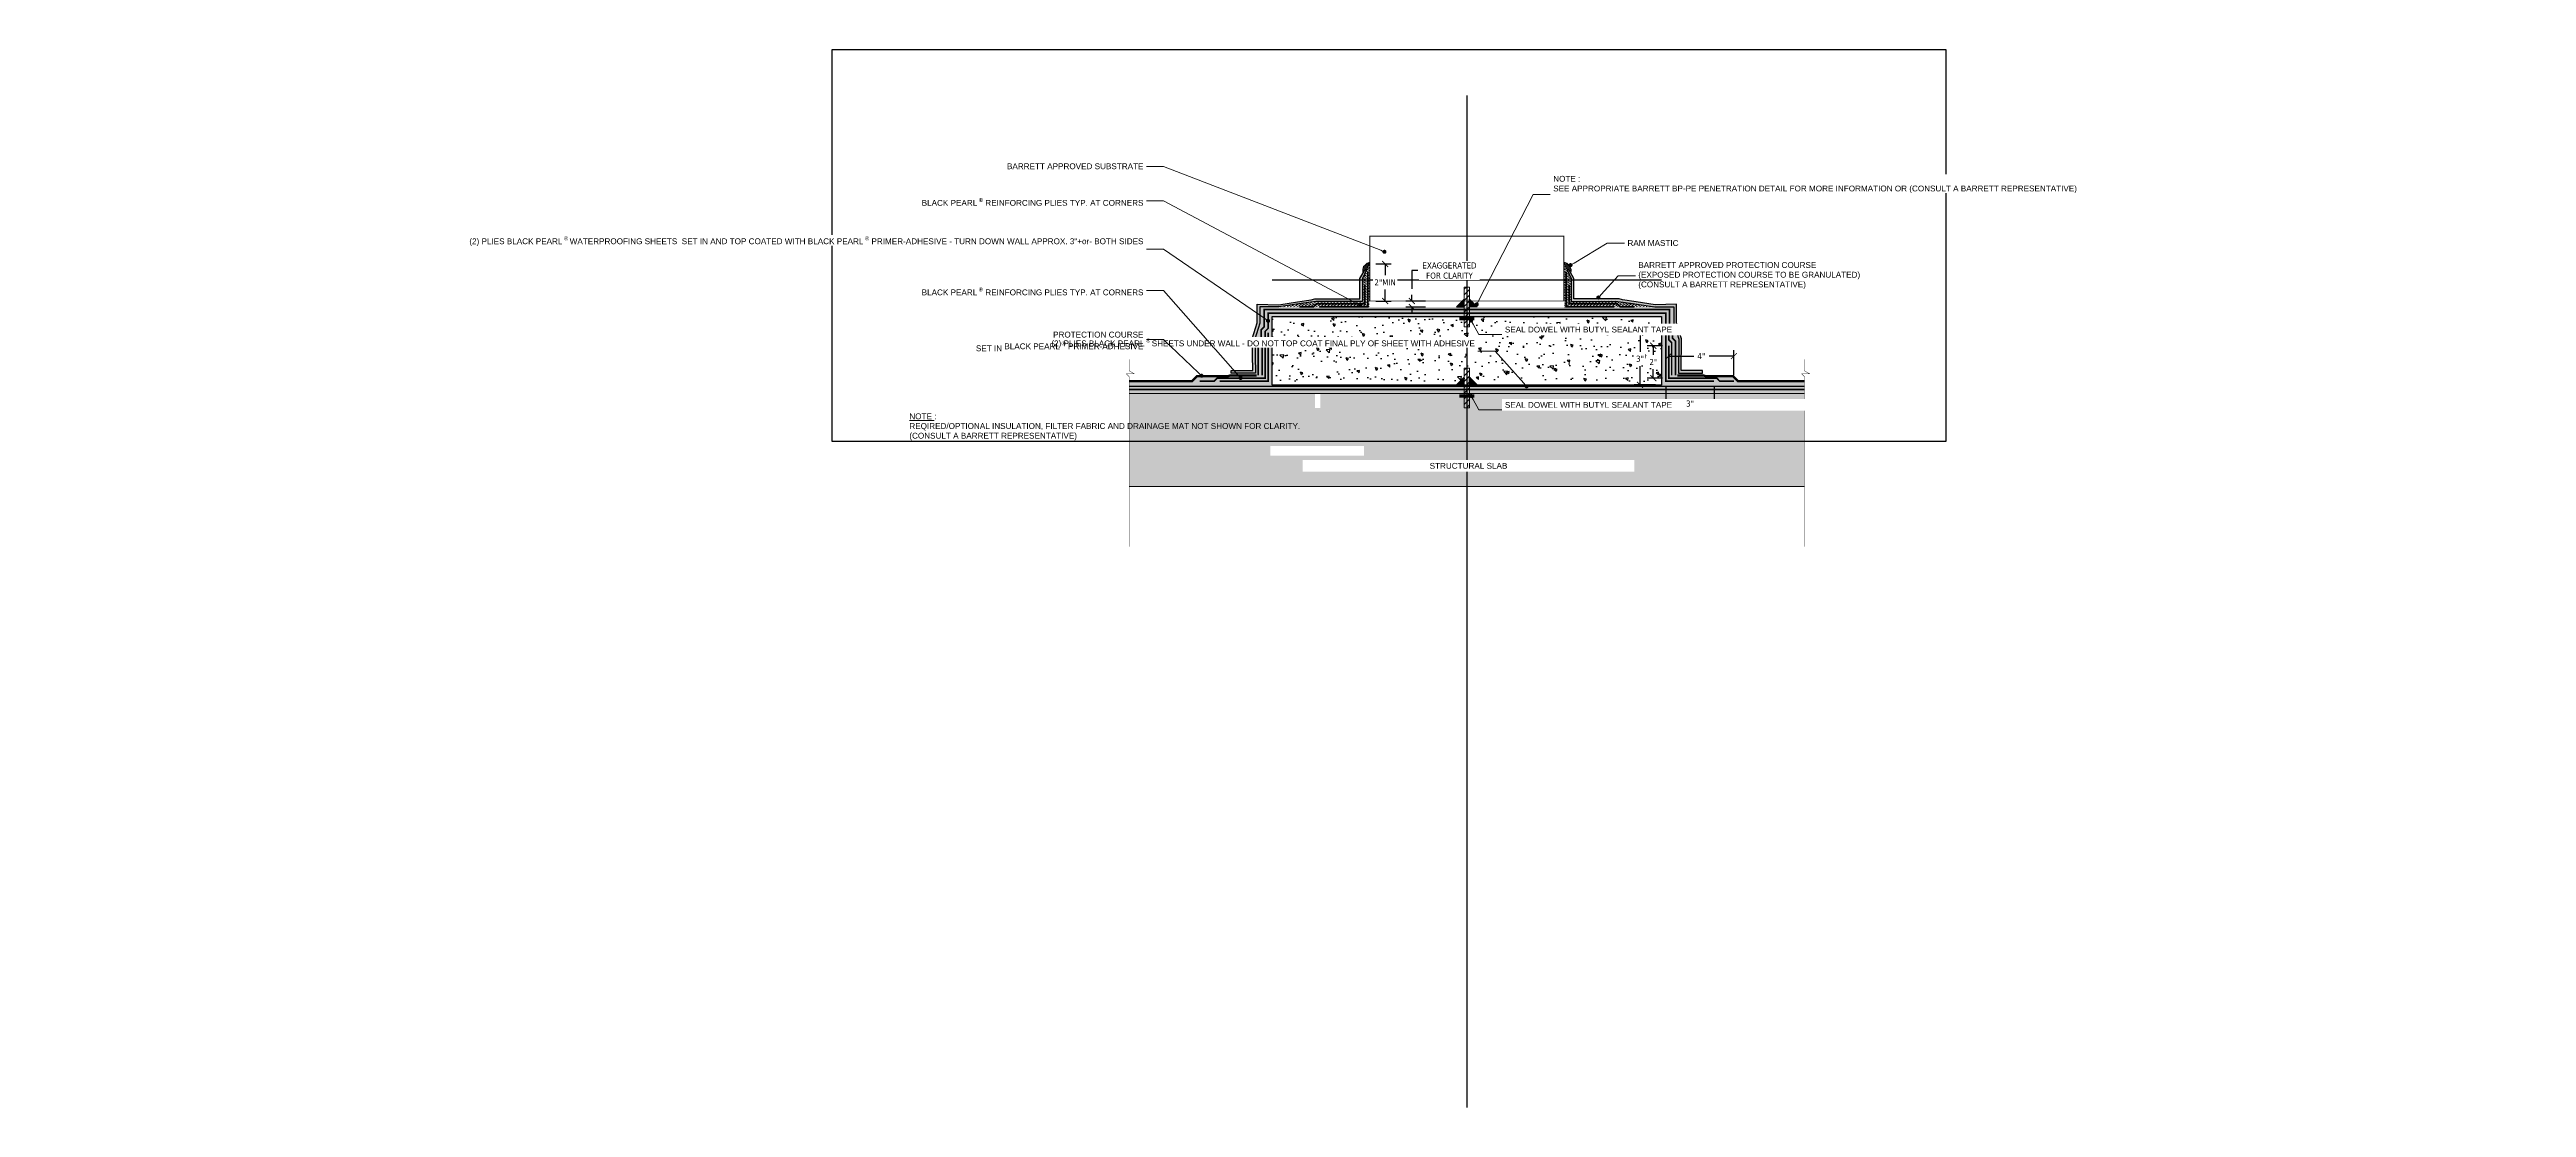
# Model space of a CAD drawing. Header units: inches. Extents: x 0 to 534, y 0 to 81.
# Drawn here: x 380.7 to 533.9, y 16 to 81.4 of the extents above; entities that cross this region are included whole.
import ezdxf
from ezdxf import colors
from ezdxf.entities.mleader import LeaderData, LeaderLine
from ezdxf.math import Vec2, Vec3

# ---------------------------------------------------------------- set-up
doc = ezdxf.new("R2010")
doc.units = ezdxf.units.IN
doc.header["$MEASUREMENT"] = 0
doc.linetypes.add('Dashed - Dense', pattern=[0.8, 0.5, -0.3])
doc.layers.get('Defpoints').update_dxf_attribs({"color": 103})
for name, color, linetype, lineweight in [('BP Mastic', 191, 'Continuous', 0), ('BP Others', 190, 'Continuous', 0), ('BP Primer', 2, 'Continuous', 0), ('BP Text', 20, 'Continuous', 0), ('Dimensions', 20, 'Continuous', 0), ('Others', 190, 'Continuous', 0), ('RAM Black Pearl Sheet', 165, 'Continuous', 0)]:
    doc.layers.add(name, color=color, linetype=linetype, lineweight=lineweight)
doc.layers.add('Fastener', color=94, linetype='Continuous')
doc.layers.add('Protection Course', color=7, linetype='Dashed - Dense', lineweight=0, true_color=0x216123)
doc.styles.add('Annotative', font='tahoma.ttf')
doc.styles.get("Standard").update_dxf_attribs({"font": 'ARIALN.TTF'})
doc.dimstyles.new('Annotative', dxfattribs={"dimscale": 0, "dimtxt": 0.09375, "dimasz": 0.09375, "dimexe": 0.09375, "dimexo": 0.09375, "dimgap": 0.0625, "dimtad": 0, "dimtih": 1, "dimtoh": 1, "dimlfac": -1, "dimzin": 3, "dimdsep": 46, "dimlunit": 4, "dimtxsty": 'Annotative', "dimblk": 'ARCHTICK', "dimcen": 0.09, "dimclrd": 256, "dimclre": 256, "dimclrt": 256, "dimadec": 0, "dimazin": 2, "dimtfac": 1, "dimtix": 1, "dimtofl": 0, "dimtmove": 1, "dimatfit": 1, "dimldrblk": 'CLOSEDBLANK', "dimfxl": 1, "dimtfill": 1, "dimtolj": 1, "dimtzin": 0, "dimarcsym": 0})
pattern_1 = [(140, (-1499.7655, 15.3575), (0.1568803, 1.7931505), [0.1875, -2.0625]), (85, (-1499.7655, 15.3575), (-1.8804803, -0.3468783), [0.15, -1.65]), (190.45144, (-1499.7525, 15.507), (-1.7236, 1.4462721), [0.1593505, -1.7528553]), (136.1842, (-1500.2655, 15.3575), (0.4137982, 2.6681033), [0.28125, -3.09375]), (186.63564, (-1500.231, 15.58), (-2.4352965, 2.336655), [0.239026, -2.6292844]), (81.18416, (-1500.2655, 15.3575), (-2.4352965, 2.336655), [0.225, -2.475]), (111, (-1500.1405, 15.6075), (1.0065472, 1.4922676), [0.1875, -2.0625]), (56, (-1500.1405, 15.6075), (-1.8128751, 0.6082883), [0.15, -1.65]), (161.45144, (-1500.0566, 15.7319), (-0.8063279, 2.100556), [0.1593505, -1.7528553]), (127.5, (-1499.7655, 15.35754), (-0.83223463, 0.03039964), [0, -1.63, 0, -1.675, 0, -1.65625]), (97.5, (-1499.7655, 15.3575), (-0.98602928, 0.65767384), [0, -0.955, 0, -1.5925, 0, -0.63125]), (57.5, (-1499.7655, 14.80004), (0.05638718, 1.3345561), [0, -0.625, 0, -1.95, 0, -2.5875]), (47.5, (-1499.7655, 14.55), (-0.25026246, 1.4579654), [0, -0.8125, 0, -1.295, 0, -1.8375])]
pattern_2 = [(90, (0, -0.105874), (-0.0625, 0.0625), [0.0625, -0.0625]), (180, (4e-18, -0.043374), (-0.0625, -0.0625), [0.0625, -0.0625])]
pattern_3 = [(216.8699, (0.08, 0.2), (0.5999999836, 0.4000000247), [0.1, -0.9]), (206.5651, (0.2, 0.14), (-0.199999832, -0.200000262), [0.2236068, -0.2236068]), (198.4349, (0.2, 0.04), (-0.400000087, -0.199999681), [0.1264912, -0.5059644])]
pattern_4 = [(48.0127875, (-0.216, -0.3), (2.4, 2.7), [0.0403608, -3.99572641]), (4.9697407, (-0.189, -0.27), (-3.6, -0.3), [0.0692604, -6.85677743]), (312.510447, (-0.12, -0.264), (-3, 3.3), [0.0488364, -4.83480978]), (87.273689, (-0.003, -0.189), (-0.3, -6), [0.0630714, -6.24406741]), (112.8336542, (-2e-17, -0.126), (1.5, -3.6), [0.0618465, -6.12281194]), (177.273689, (-0.024, -0.069), (6, -0.3), [0.0630714, -6.24406741]), (217.6942405, (-0.087, -0.066), (3.9, 3), [0.0834087, -8.25745456]), (252.2553284, (-0.153, -0.117), (-2.1, -6.6), [0.0787464, -7.79589645]), (301.4295656, (-0.177, -0.192), (2.4, -3.9), [0.063285, -6.26522193]), (355.2363583, (-0.144, -0.246), (-3.3, 0.3), [0.0722496, -3.54022877]), (42.3974378, (-0.072, -0.252), (3.6, 3.3), [0.0934344, -9.2500125]), (318.814075, (-0.3, -0.186), (2.1, -1.8), [0.0318903, -3.15715344]), (351.4692344, (-0.276, -0.207), (-3.9, 0.6), [0.0606711, -6.00645342]), (45, (-0.216, -0.216), (7e-17, 0.3), [0.0424263, -0.38183777]), (23.1985905, (-0.195, -0.252), (-1.5, -0.6), [0.0228474, -2.26188453]), (111.80141, (-0.174, -0.243), (0.3, -0.9), [0.0323109, -1.58323854]), (210.963757, (-0.186, -0.213), (-0.9, -0.6), [0.0524787, -1.69680687]), (341.565051, (-0.231, -0.24), (-0.6, 0.3), [0.0379473, -0.910736]), (196.3895403, (-3e-17, -0.243), (-3, -0.9), [0.05316, -5.26285354]), (250.346176, (-0.051, -0.258), (1.2, 3.3), [0.0445983, -4.41522232]), (113.1985905, (-0.231, -0.3), (0.6, -1.5), [0.0456945, -2.23903743]), (163.6104597, (-0.249, -0.258), (3, -0.9), [0.05316, -5.26285354]), (159.443955, (-7e-18, -0.057), (1.5, -0.6), [0.051264, -2.51193712]), (114.7751406, (-0.048, -0.039), (1.5, -3.3), [0.0429534, -4.25239292]), (246.8014095, (-0.234, 3e-17), (-0.6, -1.5), [0.0456945, -2.23903743]), (197.3540246, (-0.252, -0.042), (3.9, 1.2), [0.0502893, -4.97862708]), (249.443955, (-0.087, 1e-17), (0.6, 1.5), [0.025632, -2.53756912]), (281.309932, (-0.216, 3e-17), (0.3, -1.2), [0.015297, -1.51440885]), (345.963757, (-0.213, -0.015), (-0.9, 0.3), [0.0618465, -1.17508519]), (6.009006, (-0.153, -0.03), (-3, -0.3), [0.057315, -5.67417695]), (123.690068, (-0.186, -0.186), (0.3, -0.6), [0.0432666, -1.03839878]), (173.1572266, (-0.21, -0.15), (-5.1, 0.6), [0.0755382, -7.47826879]), (240.945396, (-0.285, -0.141), (1.2, 2.1), [0.0308868, -3.05780224]), (270, (-0.3, -0.168), (0.3, -0.3), [0.018, -0.282]), (300.256437, (-0.147, -0.039), (-1.2, 2.1), [0.0416772, -4.126056]), (228.0127875, (-0.126, -0.075), (-2.4, -2.7), [0.0807216, -3.95536561]), (180, (-0.18, -0.135), (-0.3, -0.3), [0.078, -0.222]), (145.3048465, (-0.258, -0.135), (-3, 2.1), [0.0474342, -4.69598229]), (74.054604, (-0.297, -0.108), (0.3, 1.2), [0.0436806, -2.14035237]), (27.6459754, (-0.285, -0.066), (5.7, 3), [0.0711195, -7.04084225]), (355.4260787, (-0.222, -0.033), (3.9, -0.3), [0.0752397, -7.44872202])]
pattern_5 = [(90, (0, -4.92472), (-0.0625, 0.0625), [0.0625, -0.0625]), (180, (4e-18, -4.86222), (-0.0625, -0.0625), [0.0625, -0.0625])]

# ---------------------------------------------------------------- blocks, each defined once
blk = doc.blocks.new('_Dot')
at = {"color": 0, "linetype": 'ByBlock', "lineweight": -2}
blk.add_line((-0.5, 0), (-1, 0), dxfattribs=at)
at = {"color": 0, "linetype": 'ByBlock', "const_width": 0.5}
blk.add_lwpolyline([(-0.25, 0, 1), (0.25, 0, 1)], format="xyb", close=True, dxfattribs=at)
blk = doc.blocks.new('_ArchTick')
at = {"color": 0, "linetype": 'ByBlock', "const_width": 0.15}
blk.add_lwpolyline([(-0.5, -0.5), (0.5, 0.5)], dxfattribs=at)
blk = doc.blocks.new('*D23')
at = {"layer": 'Defpoints', "color": 0, "transparency": 16777216}
for p in [(479.06, 63.86), (480.4, 63.86), (480.4, 60.64)]:
    blk.add_point(p, dxfattribs=at)
at = {"layer": 'Dimensions', "lineweight": -2, "transparency": 16777216}
for p, q in [((480.02, 63.86), (478.69, 63.86)), ((479.06, 63.86), (479.06, 62.69)), ((479.06, 60.64), (479.06, 61.8)), ((480.02, 60.64), (478.69, 60.64))]:
    blk.add_line(p, q, dxfattribs=at)
at = {"layer": 'Dimensions', "lineweight": -2, "transparency": 16777216, "xscale": 0.375, "yscale": 0.375, "zscale": 0.375}
for p, rotation in [((479.06, 63.86), 90), ((479.06, 60.64), 270)]:
    blk.add_blockref('_ArchTick', p, dxfattribs=dict(at, rotation=rotation))
at = {"layer": 'Dimensions', "transparency": 16777216, "insert": (479.06, 62.25), "char_height": 0.375, "attachment_point": 5, "style": 'Annotative', "bg_fill": 3, "box_fill_scale": 1.25, "bg_fill_color": 256, "bg_fill_true_color": 13158600, "bg_fill_transparency": 0}
blk.add_mtext('\\A1;3"', dxfattribs=at)
blk = doc.blocks.new('_ClosedBlank')
at = {"color": 0, "linetype": 'ByBlock', "lineweight": -2}
for p, q in [((-1, 0.2), (0, 0)), ((-1, 0.2), (-1, -0.2)), ((0, 0), (-1, -0.2))]:
    blk.add_line(p, q, dxfattribs=at)
blk = doc.blocks.new('*D24')
at = {"layer": 'Dimensions', "lineweight": -2, "transparency": 16777216}
for p, q in [((480.46, 63.06), (479.51, 63.06)), ((479.88, 63.06), (479.88, 62.49)), ((479.88, 61.05), (479.88, 61.61)), ((480.46, 61.05), (479.51, 61.05))]:
    blk.add_line(p, q, dxfattribs=at)
at = {"layer": 'Dimensions', "lineweight": -2, "transparency": 16777216, "xscale": 0.375, "yscale": 0.375, "zscale": 0.375}
for p, rotation in [((479.88, 63.06), 90), ((479.88, 61.05), 270)]:
    blk.add_blockref('_ArchTick', p, dxfattribs=dict(at, rotation=rotation))
at = {"layer": 'Dimensions', "transparency": 16777216, "insert": (479.88, 62.05), "char_height": 0.375, "attachment_point": 5, "style": 'Annotative', "bg_fill": 3, "box_fill_scale": 1.25, "bg_fill_color": 256, "bg_fill_true_color": 13158600, "bg_fill_transparency": 0}
blk.add_mtext('\\A1;2"', dxfattribs=at)
at = {"layer": 'Defpoints', "color": 0, "transparency": 16777216}
for p in [(480.84, 63.06), (479.88, 61.05), (480.84, 61.05)]:
    blk.add_point(p, dxfattribs=at)
blk = doc.blocks.new('*D25')
at = {"layer": 'Defpoints', "color": 0, "transparency": 16777216}
for p in [(480.65, 60.86), (483.65, 60.86), (483.65, 59.48)]:
    blk.add_point(p, dxfattribs=at)
at = {"layer": 'Dimensions', "lineweight": -2, "transparency": 16777216}
for p, q in [((480.65, 60.49), (480.65, 59.11)), ((483.65, 60.49), (483.65, 59.11)), ((480.65, 59.48), (481.68, 59.48)), ((483.65, 59.48), (482.62, 59.48))]:
    blk.add_line(p, q, dxfattribs=at)
at = {"layer": 'Dimensions', "lineweight": -2, "transparency": 16777216, "xscale": 0.375, "yscale": 0.375, "zscale": 0.375, "rotation": 180}
blk.add_blockref('_ArchTick', (480.65, 59.48), dxfattribs=at)
at = {"layer": 'Dimensions', "lineweight": -2, "transparency": 16777216, "xscale": 0.375, "yscale": 0.375, "zscale": 0.375}
blk.add_blockref('_ArchTick', (483.65, 59.48), dxfattribs=at)
at = {"layer": 'Dimensions', "transparency": 16777216, "insert": (482.15, 59.48), "char_height": 0.375, "attachment_point": 5, "style": 'Annotative', "bg_fill": 3, "box_fill_scale": 1.25, "bg_fill_color": 256, "bg_fill_true_color": 13158600, "bg_fill_transparency": 0}
blk.add_mtext('\\A1;3"', dxfattribs=at)
blk = doc.blocks.new('*D26')
at = {"layer": 'Defpoints', "color": 0, "transparency": 16777216}
for p in [(484.87, 62.42), (480.84, 61.05), (484.87, 60.86)]:
    blk.add_point(p, dxfattribs=at)
at = {"layer": 'Dimensions', "lineweight": -2, "transparency": 16777216}
for p, q in [((480.84, 61.42), (480.84, 62.79)), ((484.87, 61.24), (484.87, 62.79)), ((480.84, 62.42), (482.38, 62.42)), ((484.87, 62.42), (483.33, 62.42))]:
    blk.add_line(p, q, dxfattribs=at)
at = {"layer": 'Dimensions', "lineweight": -2, "transparency": 16777216, "xscale": 0.375, "yscale": 0.375, "zscale": 0.375, "rotation": 180}
blk.add_blockref('_ArchTick', (480.84, 62.42), dxfattribs=at)
at = {"layer": 'Dimensions', "lineweight": -2, "transparency": 16777216, "xscale": 0.375, "yscale": 0.375, "zscale": 0.375}
blk.add_blockref('_ArchTick', (484.87, 62.42), dxfattribs=at)
at = {"layer": 'Dimensions', "transparency": 16777216, "insert": (482.85, 62.42), "char_height": 0.375, "attachment_point": 5, "style": 'Annotative', "bg_fill": 3, "box_fill_scale": 1.25, "bg_fill_color": 256, "bg_fill_true_color": 13158600, "bg_fill_transparency": 0}
blk.add_mtext('\\A1;4"', dxfattribs=at)
blk = doc.blocks.new('*D27')
at = {"layer": 'Defpoints', "color": 0, "transparency": 16777216}
for p in [(462.36, 68.11), (462.36, 65.82), (463.3, 65.82)]:
    blk.add_point(p, dxfattribs=at)
at = {"layer": 'Dimensions', "lineweight": -2, "transparency": 16777216}
for p, q in [((462.73, 68.11), (463.68, 68.11)), ((463.3, 68.11), (463.3, 67.41)), ((463.3, 65.82), (463.3, 66.53)), ((462.73, 65.82), (463.68, 65.82))]:
    blk.add_line(p, q, dxfattribs=at)
at = {"layer": 'Dimensions', "lineweight": -2, "transparency": 16777216, "xscale": 0.375, "yscale": 0.375, "zscale": 0.375}
for p, rotation in [((463.3, 68.11), 90), ((463.3, 65.82), 270)]:
    blk.add_blockref('_ArchTick', p, dxfattribs=dict(at, rotation=rotation))
at = {"layer": 'Dimensions', "transparency": 16777216, "insert": (463.3, 66.97), "char_height": 0.375, "attachment_point": 5, "style": 'Annotative', "bg_fill": 3, "box_fill_scale": 1.25, "bg_fill_color": 256, "bg_fill_true_color": 13158600, "bg_fill_transparency": 0}
blk.add_mtext('\\A1;2"MIN', dxfattribs=at)
blk = doc.blocks.new('*D30')
at = {"layer": 'Defpoints', "color": 0, "transparency": 16777216}
for p in [(464.95, 65.82), (466.17, 65.82), (466.17, 65.45)]:
    blk.add_point(p, dxfattribs=at)
at = {"layer": 'Dimensions', "lineweight": -2, "transparency": 16777216}
for p, q in [((465.33, 67.7), (464.95, 67.7)), ((464.95, 67.7), (464.95, 66.57)), ((464.95, 65.82), (464.95, 66.2)), ((465.8, 65.82), (464.58, 65.82)), ((465.8, 65.45), (464.58, 65.45)), ((464.95, 65.45), (464.95, 65.08))]:
    blk.add_line(p, q, dxfattribs=at)
at = {"layer": 'Dimensions', "lineweight": -2, "transparency": 16777216, "xscale": 0.375, "yscale": 0.375, "zscale": 0.375}
for p, rotation in [((464.95, 65.82), 270), ((464.95, 65.45), 90)]:
    blk.add_blockref('_ArchTick', p, dxfattribs=dict(at, rotation=rotation))
at = {"layer": 'Dimensions', "transparency": 16777216, "insert": (467.28, 67.7), "char_height": 0.375, "width": 3.5624, "attachment_point": 5, "style": 'Annotative', "bg_fill": 3, "box_fill_scale": 1.25, "bg_fill_color": 256, "bg_fill_true_color": 13158600, "bg_fill_transparency": 0}
blk.add_mtext('\\A1;EXAGGERATED FOR CLARITY', dxfattribs=at)

msp = doc.modelspace()

# ---------------------------------------------------------------- hatches: boundary and pattern name
at = {"layer": 'BP Others', "linetype": 'Continuous', "lineweight": -2}
h = msp.add_hatch(dxfattribs=at)
h.set_pattern_fill('AR-CONC', color=256, scale=0.25, angle=90, style=0)
h.set_pattern_definition(pattern_1)
h.paths.add_polyline_path([(480.399, 64.861), (456.314, 64.861), (456.321, 60.861), (458.977, 60.861), (458.97, 60.861), (459.302, 60.861), (480.399, 60.861)])
h = msp.add_hatch(dxfattribs=at)
h.set_pattern_fill('AR-CONC', color=256, scale=0.25, angle=90, style=0)
h.set_pattern_definition(pattern_1)
h.paths.add_polyline_path([(456.197, 56.26), (461.997, 56.26), (461.997, 56.86), (456.197, 56.86)], flags=16)
h.paths.add_polyline_path([(489.236, 54.367), (489.236, 60.111), (459.302, 60.111), (459.302, 59.219), (458.97, 59.219), (458.97, 60.111), (447.477, 60.111), (447.477, 54.367)])
at = {"layer": 'BP Primer'}
h = msp.add_hatch(dxfattribs=at)
h.set_pattern_fill('WOOD6', color=6, scale=0.2, pattern_type=2)
h.set_pattern_definition(pattern_3)
h.paths.add_polyline_path([(456.745, 65.461), (459.134, 65.814), (461.909, 65.783), (461.909, 67.226), (462.316, 68.111), (462.314, 65.441)])
h = msp.add_hatch(dxfattribs=at)
h.set_pattern_fill('WOOD6', color=6, scale=0.2, pattern_type=2)
h.set_pattern_definition(pattern_3)
h.paths.add_polyline_path([(479.968, 65.461), (477.579, 65.814), (474.804, 65.783), (474.804, 67.226), (474.396, 68.111), (474.399, 65.441)])
h = msp.add_hatch(dxfattribs=at)
h.set_pattern_fill('WOOD6', color=6, scale=0.2, pattern_type=2)
h.set_pattern_definition([(216.8699, (-1499.685523, 75.557543), (0.5999999836, 0.40000002465), [0.1, -0.9]), (206.5651, (-1499.56552, 75.49754), (-0.1999998316, -0.200000262), [0.2236068, -0.2236068]), (198.4349, (-1499.565523, 75.39754), (-0.400000087, -0.1999996806), [0.1264912, -0.5059644])])
h.paths.add_polyline_path([(455.243, 61.361), (453.778, 61.361), (453.59, 61.174), (451.654, 61.174), (451.342, 60.861), (447.477, 60.861), (447.477, 60.111), (489.236, 60.111), (489.236, 60.861), (485.079, 60.861), (484.766, 61.174), (483.123, 61.174), (482.935, 61.361), (481.431, 61.361), (481.466, 63.409), (481.15, 64.453), (481.15, 65.46), (455.544, 65.46), (455.542, 64.398), (455.275, 63.439)])
h.paths.add_polyline_path([(456.314, 64.861), (480.399, 64.861), (480.399, 60.612), (456.314, 60.612)], flags=16)
at = {"layer": 'Fastener'}
h = msp.add_hatch(dxfattribs=at)
h.set_pattern_fill('ZIGZAG', color=3, scale=0.5, angle=90)
h.set_pattern_definition(pattern_2)
h.paths.add_polyline_path([(468.191, 65.931), (467.713, 65.454), (468.191, 65.454)])
h = msp.add_hatch(dxfattribs=at)
h.set_pattern_fill('ZIGZAG', color=3, scale=0.5, angle=90)
h.set_pattern_definition(pattern_2)
h.paths.add_polyline_path([(468.522, 65.931), (469, 65.454), (468.522, 65.454)])
at = {"layer": 'Others'}
h = msp.add_hatch(dxfattribs=at)
h.set_pattern_fill('ANSI31', color=256, scale=2)
h.set_pattern_definition([(45, (405.87414, 50.19681), (-0.1767767, 0.1767767), [])])
h.paths.add_polyline_path([(468.522, 66.684), (468.191, 66.684), (468.191, 64.225), (468.522, 64.225)])
h = msp.add_hatch(dxfattribs=at)
h.set_pattern_fill('ANSI31', color=256, scale=2)
h.set_pattern_definition([(45, (405.87414, 45.19081), (-0.1767767, 0.1767767), [])])
h.paths.add_polyline_path([(468.522, 61.678), (468.191, 61.678), (468.191, 59.219), (468.522, 59.219)])
at = {"layer": 'Protection Course'}
h = msp.add_hatch(dxfattribs=at)
h.set_pattern_fill('GRAVEL', color=256, scale=0.3, angle=180)
h.set_pattern_definition(pattern_4)
h.paths.add_polyline_path([(453.781, 61.366), (453.781, 61.531), (455.113, 61.531), (455.09, 63.485), (455.397, 64.478), (455.399, 65.627), (456.723, 65.577), (457.889, 65.76), (458.726, 65.888), (458.947, 65.947), (461.745, 65.947), (461.745, 67.222), (462.059, 67.766), (462.127, 67.698), (461.909, 67.222), (461.909, 65.783), (459.016, 65.783), (458.717, 65.741), (457.966, 65.642), (456.739, 65.461), (455.563, 65.462), (455.562, 64.453), (455.255, 63.461), (455.28, 61.366)])
h = msp.add_hatch(dxfattribs=at)
h.set_pattern_fill('ZIGZAG', color=256, scale=0.5)
h.set_pattern_definition([(0, (0, 0), (0.0625, 0.0625), [0.0625, -0.0625]), (90, (0.0625, 0), (-0.0625, 0.0625), [0.0625, -0.0625])])
h.paths.add_polyline_path([(474.77, 67.566), (474.797, 67.666), (474.797, 67.772), (474.773, 67.861), (474.75, 67.945), (474.65, 68.045), (474.527, 68.168), (474.427, 68.195), (474.391, 68.205), (474.389, 68.115), (474.401, 68.115), (474.586, 67.705), (474.659, 67.778)])

# ---------------------------------------------------------------- linework, layer by layer
at = {"const_width": 0.025}
for points in [[(447.477, 62.219), (447.477, 61.503), (447.796, 61.318), (447.305, 61.318), (447.477, 61.147), (447.477, 50.643)], [(489.236, 62.219), (489.236, 61.503), (489.556, 61.318), (489.065, 61.318), (489.236, 61.147), (489.236, 50.643)]]:
    msp.add_lwpolyline(points, dxfattribs=at)
at = {"layer": 'BP Mastic', "const_width": 0.2}
for points in [[(467.896, 64.734), (468.817, 64.734)], [(467.896, 59.953), (468.817, 59.953)]]:
    msp.add_lwpolyline(points, dxfattribs=at)
at = {"layer": 'Defpoints'}
for points in [[(429.106, 81.359), (497.967, 81.359), (497.967, 57.136), (429.106, 57.136)], [(456.314, 64.861), (480.399, 64.861), (480.399, 60.612), (456.314, 60.612)]]:
    msp.add_lwpolyline(points, close=True, dxfattribs=at)
for points in [[(468.356, 78.519), (468.356, 15.988)], [(456.314, 67.122), (480.399, 67.122)]]:
    msp.add_lwpolyline(points, dxfattribs=at)
at = {"layer": 'Defpoints', "color": 6}
msp.add_lwpolyline([(478.711, 65.466), (477.831, 65.466), (477.644, 65.654), (474.675, 65.654), (474.675, 66.808)], dxfattribs=at)
at = {"layer": 'Fastener'}
msp.add_lwpolyline([(453.781, 61.366), (453.781, 61.531), (455.113, 61.531), (455.09, 63.485), (455.397, 64.478), (455.399, 65.627), (456.723, 65.577), (457.889, 65.76), (458.726, 65.888), (458.947, 65.947), (461.745, 65.947), (461.745, 67.222), (462.059, 67.766), (462.127, 67.698), (461.909, 67.222), (461.909, 65.783), (459.016, 65.783), (458.717, 65.741), (457.966, 65.642), (456.739, 65.461), (455.563, 65.462), (455.562, 64.453), (455.255, 63.461), (455.28, 61.366)], close=True, dxfattribs=at)
for points in [[(468.191, 65.931), (467.713, 65.454), (468.191, 65.454), (468.191, 65.931)], [(468.522, 65.931), (469, 65.454), (468.522, 65.454), (468.522, 65.931)]]:
    msp.add_lwpolyline(points, dxfattribs=at)
at = {"layer": 'Others'}
for p, q in [((468.191, 64.225), (468.191, 66.684)), ((468.522, 66.684), (468.191, 66.684)), ((456.314, 64.861), (456.314, 60.861)), ((456.314, 64.861), (480.399, 64.861)), ((480.399, 60.861), (480.399, 64.861)), ((468.522, 64.225), (468.191, 64.225)), ((468.191, 59.219), (468.191, 61.678)), ((468.522, 61.678), (468.191, 61.678)), ((468.522, 59.219), (468.191, 59.219))]:
    msp.add_line(p, q, dxfattribs=at)
at = {"layer": 'Others', "const_width": 0.06}
msp.add_lwpolyline([(474.356, 65.822), (462.356, 65.822), (462.356, 69.822), (474.356, 69.822)], close=True, dxfattribs=at)
at = {"layer": 'Others'}
for points in [[(468.522, 66.684), (468.522, 64.225)], [(468.522, 61.678), (468.522, 59.219)], [(447.477, 60.111), (489.236, 60.111)], [(456.314, 60.636), (458.97, 60.636)], [(459.302, 60.636), (480.399, 60.636)], [(489.236, 54.367), (447.477, 54.367)]]:
    msp.add_lwpolyline(points, dxfattribs=at)
at = {"layer": 'Protection Course'}
msp.add_lwpolyline([(474.77, 67.566), (474.797, 67.666), (474.797, 67.772), (474.773, 67.861), (474.75, 67.945), (474.65, 68.045), (474.527, 68.168), (474.427, 68.195), (474.391, 68.205), (474.389, 68.115), (474.401, 68.115), (474.586, 67.705), (474.659, 67.778)], close=True, dxfattribs=at)
at = {"layer": 'Protection Course', "linetype": 'ByBlock', "ltscale": 0.2, "const_width": 0.141}
msp.add_lwpolyline([(447.477, 60.865), (451.361, 60.865), (451.674, 61.178), (453.592, 61.178), (453.731, 61.224), (455.352, 61.224)], dxfattribs=at)
at = {"layer": 'RAM Black Pearl Sheet', "const_width": 0.1}
for points in [[(459.236, 65.466), (462.226, 65.466), (462.226, 67.614)], [(477.477, 65.466), (474.487, 65.466), (474.487, 67.614)], [(458.002, 65.466), (458.882, 65.466), (459.069, 65.654), (462.038, 65.654), (462.038, 66.808)], [(478.711, 65.466), (477.831, 65.466), (477.644, 65.654), (474.675, 65.654), (474.675, 66.808)], [(451.84, 60.861), (452.72, 60.861), (452.907, 61.049), (455.876, 61.049), (455.876, 63.055)], [(453.074, 60.861), (456.064, 60.861), (456.064, 63.861)], [(483.639, 60.861), (480.649, 60.861), (480.649, 63.861)], [(484.873, 60.861), (483.993, 60.861), (483.806, 61.049), (480.837, 61.049), (480.837, 63.055)], [(447.477, 60.549), (489.236, 60.549)], [(447.477, 60.361), (489.236, 60.361)]]:
    msp.add_lwpolyline(points, dxfattribs=at)
at = {"layer": 'RAM Black Pearl Sheet'}
msp.add_lwpolyline([(454.074, 60.831), (454.074, 60.888)], dxfattribs=at)

# ---------------------------------------------------------------- leaders
at = {"layer": 'BP Text'}
ml = msp.add_multileader_mtext('Standard', dxfattribs=at)
ml.set_content('{\\fArial|b0|i0|c0|p34;BARRETT APPROVED PROTECTION COURSE \\P(EXPOSED PROTECTION COURSE TO BE GRANULATED)\\P(CONSULT A BARRETT REPRESENTATIVE)}', color=256)
ml.set_leader_properties(color=256, lineweight=0)
ml.set_arrow_properties(name='DOT')
ml.build(insert=Vec2(0, 0))
ml.multileader.update_dxf_attribs({"text_left_attachment_type": 2, "text_right_attachment_type": 2, "dogleg_length": 0.36, "arrow_head_size": 0.25, "scale": 4})
ctx = ml.context
ctx.base_point, ctx.scale, ctx.char_height, ctx.arrow_head_size, ctx.landing_gap_size, ctx.plane_origin = Vec3(478.774, 67.384), 4, 0.36, 0.25, 0.18, Vec3(434.392, 110.813)
ctx.left_attachment, ctx.right_attachment = 2, 2
notes = []
notes.append((ctx, [(0, (1, 1, 0), (477.706, 67.384), (1, 0), 1.068, [(0, [(476.483, 66.037)], 0, [])])]))
ctx.mtext.insert, ctx.mtext.width, ctx.mtext.flow_direction = Vec3(478.954, 68.226), 13.72856, 5
for ctx, leaders in notes:
    for number, flags, end, landing, length, lines in leaders:
        leader = LeaderData()
        leader.index, (leader.has_last_leader_line, leader.has_dogleg_vector, leader.attachment_direction) = number, flags
        leader.last_leader_point, leader.dogleg_vector, leader.dogleg_length = Vec3(end), Vec3(landing), length
        for number, points, colour, breaks in lines:
            line = LeaderLine()
            line.index, line.vertices, line.color, line.breaks = number, Vec3.list(points), colors.encode_raw_color(colour), breaks
            leader.lines.append(line)
        ctx.leaders.append(leader)

# ---------------------------------------------------------------- next in the draw order: dimensions: what is measured, and where the dimension line sits
at = {"layer": 'Dimensions'}
dim = msp.add_linear_dim(base=(479.064, 63.861), p1=(480.399, 60.636), p2=(480.399, 63.861), angle=90, text='3"', dimstyle='Annotative', dxfattribs=at)
dim.commit()
dim.dimension.update_dxf_attribs({"geometry": '*D23', "text_midpoint": (479.064, 62.248)})

# ---------------------------------------------------------------- next in the draw order: leaders
at = {"layer": 'BP Text'}
ml = msp.add_multileader_mtext('Standard', dxfattribs=at)
ml.set_content('\\A1;{\\fArial|b0|i0|c0|p34;STRUCTURAL SLAB}', color=256)
ml.set_leader_properties(color=256, lineweight=0)
ml.set_arrow_properties(name='DOT')
ml.build(insert=Vec2(0, 0))
ml.multileader.update_dxf_attribs({"text_left_attachment_type": 2, "text_right_attachment_type": 2, "dogleg_length": 0.36, "arrow_head_size": 0.25, "scale": 4})
ctx = ml.context
ctx.base_point, ctx.scale, ctx.char_height, ctx.arrow_head_size, ctx.landing_gap_size, ctx.plane_origin = Vec3(465.897, 55.63), 4, 0.36, 0.25, 0.18, Vec3(470.21, 60.389)
ctx.left_attachment, ctx.right_attachment, ctx.text_align_type = 2, 2, 1
notes = []
notes.append((ctx, [(0, (0, 0, 0), (0, 0), (1, 0), 1, [])]))
ctx.mtext.insert, ctx.mtext.width, ctx.mtext.defined_height, ctx.mtext.alignment, ctx.mtext.flow_direction = Vec3(468.456, 55.817), 5.04012, 0.468, 2, 5
ctx.mtext.has_bg_fill, ctx.mtext.bg_color, ctx.mtext.bg_scale_factor, ctx.mtext.bg_transparency, ctx.mtext.use_window_bg_color = 1, -1027028792, 1.5, 0, 1
for ctx, leaders in notes:
    for number, flags, end, landing, length, lines in leaders:
        leader = LeaderData()
        leader.index, (leader.has_last_leader_line, leader.has_dogleg_vector, leader.attachment_direction) = number, flags
        leader.last_leader_point, leader.dogleg_vector, leader.dogleg_length = Vec3(end), Vec3(landing), length
        for number, points, colour, breaks in lines:
            line = LeaderLine()
            line.index, line.vertices, line.color, line.breaks = number, Vec3.list(points), colors.encode_raw_color(colour), breaks
            leader.lines.append(line)
        ctx.leaders.append(leader)

# ---------------------------------------------------------------- next in the draw order: dimensions: what is measured, and where the dimension line sits
at = {"layer": 'Dimensions'}
dim = msp.add_linear_dim(base=(479.884, 61.049), p1=(480.837, 63.055), p2=(480.837, 61.049), angle=90, dimstyle='Annotative', dxfattribs=at)
dim.commit()
dim.dimension.update_dxf_attribs({"geometry": '*D24', "text_midpoint": (479.884, 62.052)})

# ---------------------------------------------------------------- next in the draw order: dimensions: what is measured, and where the dimension line sits
dim = msp.add_linear_dim(base=(483.649, 59.482), p1=(480.649, 60.861), p2=(483.649, 60.861), dimstyle='Annotative', dxfattribs=at)
dim.commit()
dim.dimension.update_dxf_attribs({"geometry": '*D25', "text_midpoint": (482.149, 59.482)})

# ---------------------------------------------------------------- next in the draw order: dimensions: what is measured, and where the dimension line sits
dim = msp.add_linear_dim(base=(484.873, 62.419), p1=(480.837, 61.049), p2=(484.873, 60.861), dimstyle='Annotative', dxfattribs=at)
dim.commit()
dim.dimension.update_dxf_attribs({"geometry": '*D26', "text_midpoint": (482.855, 62.419)})

# ---------------------------------------------------------------- next in the draw order: hatches: boundary and pattern name
at = {"layer": 'Protection Course'}
h = msp.add_hatch(dxfattribs=at)
h.set_pattern_fill('GRAVEL', color=256, scale=0.3, angle=180)
h.set_pattern_definition(pattern_4)
h.paths.add_polyline_path([(482.932, 61.366), (482.932, 61.531), (481.6, 61.531), (481.623, 63.485), (481.316, 64.478), (481.314, 65.627), (479.99, 65.577), (478.824, 65.76), (477.987, 65.888), (477.765, 65.947), (474.968, 65.947), (474.968, 67.222), (474.654, 67.766), (474.586, 67.698), (474.804, 67.222), (474.804, 65.783), (477.697, 65.783), (477.996, 65.741), (478.747, 65.642), (479.974, 65.461), (481.15, 65.462), (481.151, 64.453), (481.458, 63.461), (481.433, 61.366)])

# ---------------------------------------------------------------- next in the draw order: linework, layer by layer
at = {"layer": 'Fastener'}
msp.add_lwpolyline([(482.932, 61.366), (482.932, 61.531), (481.6, 61.531), (481.623, 63.485), (481.316, 64.478), (481.314, 65.627), (479.99, 65.577), (478.824, 65.76), (477.987, 65.888), (477.765, 65.947), (474.968, 65.947), (474.968, 67.222), (474.654, 67.766), (474.586, 67.698), (474.804, 67.222), (474.804, 65.783), (477.697, 65.783), (477.996, 65.741), (478.747, 65.642), (479.974, 65.461), (481.15, 65.462), (481.151, 64.453), (481.458, 63.461), (481.433, 61.366)], close=True, dxfattribs=at)
at = {"layer": 'Protection Course', "linetype": 'ByBlock', "ltscale": 0.2, "const_width": 0.141}
msp.add_lwpolyline([(489.236, 60.865), (485.123, 60.865), (484.81, 61.178), (483.121, 61.178), (482.982, 61.224), (481.361, 61.224)], dxfattribs=at)
at = {"layer": 'RAM Black Pearl Sheet', "const_width": 0.1}
for points in [[(455.459, 61.237), (455.459, 63.34), (455.639, 63.521), (455.639, 64.037), (455.827, 64.225), (455.827, 65.299), (480.886, 65.299), (480.886, 64.225), (481.074, 64.037), (481.074, 63.521), (481.254, 63.34), (481.254, 61.237)], [(455.696, 61.237), (455.696, 63.242), (455.876, 63.422), (455.876, 63.939), (456.064, 64.127), (456.064, 65.062), (480.649, 65.062), (480.649, 64.127), (480.837, 63.939), (480.837, 63.422), (481.017, 63.242), (481.017, 61.237)]]:
    msp.add_lwpolyline(points, dxfattribs=at)

# ---------------------------------------------------------------- next in the draw order: dimensions: what is measured, and where the dimension line sits
at = {"layer": 'Dimensions'}
dim = msp.add_linear_dim(base=(463.302, 65.822), p1=(462.356, 68.115), p2=(462.356, 65.822), angle=90, text='2"MIN', dimstyle='Annotative', dxfattribs=at)
dim.commit()
dim.dimension.update_dxf_attribs({"geometry": '*D27', "text_midpoint": (463.302, 66.968)})

# ---------------------------------------------------------------- next in the draw order: leaders
at = {"layer": 'BP Text'}
ml = msp.add_multileader_mtext('Standard', dxfattribs=at)
ml.set_content('\\A1;{\\fArial|b0|i0|c0|p34;NOTE : \\PSEE APPROPRIATE BARRETT BP-PE PENETRATION DETAIL FOR MORE INFORMATION OR (CONSULT A BARRETT REPRESENTATIVE)}', color=256)
ml.set_leader_properties(color=256, lineweight=0)
ml.set_arrow_properties(name='DOT')
ml.build(insert=Vec2(0, 0))
ml.multileader.update_dxf_attribs({"has_text_frame": 1, "text_left_attachment_type": 2, "text_right_attachment_type": 2, "dogleg_length": 0.36, "arrow_head_size": 0.25, "scale": 4})
ctx = ml.context
ctx.base_point, ctx.scale, ctx.char_height, ctx.arrow_head_size, ctx.landing_gap_size, ctx.plane_origin = Vec3(473.513, 72.408), 4, 0.36, 0.25, 0.18, Vec3(399.882, 70.315)
ctx.left_attachment, ctx.right_attachment = 2, 2
notes = []
notes.append((ctx, [(0, (1, 1, 0), (472.445, 72.408), (1, 0), 1.068, [(0, [(468.97, 65.615)], 0, [])])]))
ctx.mtext.insert, ctx.mtext.width, ctx.mtext.flow_direction = Vec3(473.693, 73.554), 12.03166, 5
ctx.mtext.has_bg_fill, ctx.mtext.bg_color, ctx.mtext.bg_scale_factor, ctx.mtext.bg_transparency, ctx.mtext.use_window_bg_color = 1, -1073741824, 1.25, 0, 1
ml = msp.add_multileader_mtext('Standard', dxfattribs=at)
ml.set_content('{\\fArial|b0|i0|c0|p34;SEAL DOWEL WITH BUTYL SEALANT TAPE}', color=256)
ml.set_leader_properties(color=256, lineweight=0)
ml.set_arrow_properties(name='DOT')
ml.build(insert=Vec2(0, 0))
ml.multileader.update_dxf_attribs({"text_left_attachment_type": 2, "text_right_attachment_type": 2, "dogleg_length": 0.36, "arrow_head_size": 0.25, "scale": 4})
ctx = ml.context
ctx.base_point, ctx.scale, ctx.char_height, ctx.arrow_head_size, ctx.landing_gap_size, ctx.plane_origin = Vec3(470.525, 59.091), 4, 0.36, 0.25, 0.18, Vec3(421.185, 105.391)
ctx.left_attachment, ctx.right_attachment = 2, 2
notes.append((ctx, [(0, (1, 1, 0), (469.085, 59.091), (1, 0), 1.44, [(0, [(468.62, 59.953)], 0, [])])]))
ctx.mtext.insert, ctx.mtext.width, ctx.mtext.flow_direction = Vec3(470.705, 59.58), 6.57713, 5
ctx.mtext.has_bg_fill, ctx.mtext.bg_color, ctx.mtext.bg_scale_factor, ctx.mtext.bg_transparency, ctx.mtext.use_window_bg_color = 1, -1027028792, 1.5, 0, 1
for ctx, leaders in notes:
    for number, flags, end, landing, length, lines in leaders:
        leader = LeaderData()
        leader.index, (leader.has_last_leader_line, leader.has_dogleg_vector, leader.attachment_direction) = number, flags
        leader.last_leader_point, leader.dogleg_vector, leader.dogleg_length = Vec3(end), Vec3(landing), length
        for number, points, colour, breaks in lines:
            line = LeaderLine()
            line.index, line.vertices, line.color, line.breaks = number, Vec3.list(points), colors.encode_raw_color(colour), breaks
            leader.lines.append(line)
        ctx.leaders.append(leader)

# ---------------------------------------------------------------- next in the draw order: hatches: boundary and pattern name
at = {"layer": 'Protection Course'}
h = msp.add_hatch(dxfattribs=at)
h.set_pattern_fill('ZIGZAG', color=256, scale=0.5, angle=90)
h.set_pattern_definition([(90, (0, 0), (-0.0625, 0.0625), [0.0625, -0.0625]), (180, (4e-18, 0.0625), (-0.0625, -0.0625), [0.0625, -0.0625])])
h.paths.add_polyline_path([(461.943, 67.566), (461.916, 67.666), (461.916, 67.772), (461.94, 67.861), (461.962, 67.945), (462.063, 68.045), (462.186, 68.168), (462.286, 68.195), (462.322, 68.205), (462.324, 68.115), (462.312, 68.115), (462.127, 67.705), (462.054, 67.778)])

# ---------------------------------------------------------------- next in the draw order: linework, layer by layer
msp.add_lwpolyline([(461.943, 67.566), (461.916, 67.666), (461.916, 67.772), (461.94, 67.861), (461.962, 67.945), (462.063, 68.045), (462.186, 68.168), (462.286, 68.195), (462.322, 68.205), (462.324, 68.115), (462.312, 68.115), (462.127, 67.705), (462.054, 67.778)], close=True, dxfattribs=at)

# ---------------------------------------------------------------- next in the draw order: leaders
at = {"layer": 'BP Text'}
ml = msp.add_multileader_mtext('Standard', dxfattribs=at)
ml.set_content('\\A1;{\\fArial|b0|i0|c0|p34;RAM MASTIC}', color=256)
ml.set_leader_properties(color=256, lineweight=0)
ml.set_arrow_properties(name='DOT')
ml.build(insert=Vec2(0, 0))
ml.multileader.update_dxf_attribs({"text_left_attachment_type": 2, "text_right_attachment_type": 2, "dogleg_length": 0.36, "arrow_head_size": 0.25, "scale": 4})
ctx = ml.context
ctx.base_point, ctx.scale, ctx.char_height, ctx.arrow_head_size, ctx.landing_gap_size, ctx.plane_origin = Vec3(478.106, 69.399), 4, 0.36, 0.25, 0.18, Vec3(404.769, 68.298)
ctx.left_attachment, ctx.right_attachment = 2, 2
notes = []
notes.append((ctx, [(0, (1, 1, 0), (477.038, 69.399), (1, 0), 1.068, [(0, [(474.765, 68.038)], 0, [])])]))
ctx.mtext.insert, ctx.mtext.flow_direction = Vec3(478.286, 69.585), 5
ctx.mtext.has_bg_fill, ctx.mtext.bg_color, ctx.mtext.bg_scale_factor, ctx.mtext.bg_transparency, ctx.mtext.use_window_bg_color = 1, -1073741824, 1.25, 0, 1
ml = msp.add_multileader_mtext('Standard', dxfattribs=at)
ml.set_content('\\A1;{\\fArial|b0|i0|c0|p34;(2) PLIES BLACK PEARL\\H0.7x;\\S ®^ ;\\fMS Shell Dlg 2|b0|i0|c0|p0;\\H0.95237x; \\fArial|b0|i0|c0|p34;\\H1.50002x;SHEETS UNDER WALL - DO NOT TOP COAT FINAL PLY OF SHEET WITH ADHESIVE}', color=256)
ml.set_leader_properties(color=256, lineweight=0)
ml.set_arrow_properties(name='DOT')
ml.build(insert=Vec2(0, 0))
ml.multileader.update_dxf_attribs({"text_left_attachment_type": 2, "text_right_attachment_type": 2, "dogleg_length": 0.36, "arrow_head_size": 0.25, "scale": 4})
ctx = ml.context
ctx.base_point, ctx.scale, ctx.char_height, ctx.arrow_head_size, ctx.landing_gap_size, ctx.plane_origin = Vec3(459.459, 62.714), 4, 0.36, 0.25, 0.18, Vec3(418.674, 74.804)
ctx.left_attachment, ctx.right_attachment, ctx.text_align_type = 2, 2, 2
notes.append((ctx, [(1, (1, 1, 0), (470.097, 62.714), (-1, 0), 1.068, [(0, [(472.05, 60.549)], 0, [])])]))
ctx.mtext.insert, ctx.mtext.width, ctx.mtext.alignment, ctx.mtext.flow_direction = Vec3(468.849, 63.506), 9.48568, 3, 5
ctx.mtext.has_bg_fill, ctx.mtext.bg_color, ctx.mtext.bg_scale_factor, ctx.mtext.bg_transparency, ctx.mtext.use_window_bg_color = 1, -1073741824, 1.25, 0, 1
ml = msp.add_multileader_mtext('Standard', dxfattribs=at)
ml.set_content('{\\fArial|b0|i0|c0|p34;\\LNOTE\\l :\\PREQIRED/OPTIONAL INSULATION, FILTER FABRIC AND DRAINAGE MAT NOT SHOWN FOR CLARITY.\\P(CONSULT A BARRETT REPRESENTATIVE) }', color=256)
ml.set_leader_properties(color=256, lineweight=0)
ml.set_arrow_properties(name='DOT')
ml.build(insert=Vec2(0, 0))
ml.multileader.update_dxf_attribs({"text_left_attachment_type": 2, "text_right_attachment_type": 2, "dogleg_length": 0.36, "arrow_head_size": 0.25, "scale": 4})
ctx = ml.context
ctx.base_point, ctx.scale, ctx.char_height, ctx.arrow_head_size, ctx.landing_gap_size, ctx.plane_origin = Vec3(433.704, 57.731), 4, 0.36, 0.25, 0.18, Vec3(403.535, 80.231)
ctx.left_attachment, ctx.right_attachment = 2, 2
notes.append((ctx, [(0, (0, 0, 0), (0, 0), (1, 0), 1, [])]))
ctx.mtext.insert, ctx.mtext.width, ctx.mtext.flow_direction = Vec3(433.884, 58.877), 12.539, 5
for ctx, leaders in notes:
    for number, flags, end, landing, length, lines in leaders:
        leader = LeaderData()
        leader.index, (leader.has_last_leader_line, leader.has_dogleg_vector, leader.attachment_direction) = number, flags
        leader.last_leader_point, leader.dogleg_vector, leader.dogleg_length = Vec3(end), Vec3(landing), length
        for number, points, colour, breaks in lines:
            line = LeaderLine()
            line.index, line.vertices, line.color, line.breaks = number, Vec3.list(points), colors.encode_raw_color(colour), breaks
            leader.lines.append(line)
        ctx.leaders.append(leader)

# ---------------------------------------------------------------- next in the draw order: hatches: boundary and pattern name
at = {"layer": 'Fastener'}
h = msp.add_hatch(dxfattribs=at)
h.set_pattern_fill('ZIGZAG', color=3, scale=0.5, angle=90)
h.set_pattern_definition(pattern_5)
h.paths.add_polyline_path([(468.191, 61.113), (467.713, 60.636), (468.191, 60.636)])
h = msp.add_hatch(dxfattribs=at)
h.set_pattern_fill('ZIGZAG', color=3, scale=0.5, angle=90)
h.set_pattern_definition(pattern_5)
h.paths.add_polyline_path([(468.522, 61.113), (469, 60.636), (468.522, 60.636)])

# ---------------------------------------------------------------- next in the draw order: linework, layer by layer
for points in [[(468.191, 61.113), (467.713, 60.636), (468.191, 60.636), (468.191, 61.113)], [(468.522, 61.113), (469, 60.636), (468.522, 60.636), (468.522, 61.113)]]:
    msp.add_lwpolyline(points, dxfattribs=at)

# ---------------------------------------------------------------- next in the draw order: leaders
at = {"layer": 'BP Text'}
ml = msp.add_multileader_mtext('Standard', dxfattribs=at)
ml.set_content('\\A1;{\\fArial|b0|i0|c0|p34;BLACK PEARL\\H0.7x;\\S ®^ ;\\H1.42857x; REINFORCING PLIES TYP. AT CORNERS}', color=256)
ml.set_leader_properties(color=256, lineweight=0)
ml.set_arrow_properties(name='DOT')
ml.build(insert=Vec2(0, 0))
ml.multileader.update_dxf_attribs({"text_left_attachment_type": 2, "text_right_attachment_type": 2, "dogleg_length": 0.36, "arrow_head_size": 0.25, "scale": 4})
ctx = ml.context
ctx.base_point, ctx.scale, ctx.char_height, ctx.arrow_head_size, ctx.landing_gap_size, ctx.plane_origin = Vec3(434.527, 66.472), 4, 0.36, 0.25, 0.18, Vec3(415.77, 107.687)
ctx.left_attachment, ctx.right_attachment, ctx.text_align_type = 2, 2, 2
notes = []
notes.append((ctx, [(1, (1, 1, 0), (449.608, 66.472), (-1, 0), 1.068, [(0, [(454.365, 61.064)], 0, [])])]))
ctx.mtext.insert, ctx.mtext.width, ctx.mtext.alignment, ctx.mtext.flow_direction = Vec3(448.36, 66.658), 16.90901, 3, 5
ml = msp.add_multileader_mtext('Standard', dxfattribs=at)
ml.set_content('{\\fArial|b0|i0|c0|p34;SEAL DOWEL WITH BUTYL SEALANT TAPE}', color=256)
ml.set_leader_properties(color=256, lineweight=0)
ml.set_arrow_properties(name='DOT')
ml.build(insert=Vec2(0, 0))
ml.multileader.update_dxf_attribs({"text_left_attachment_type": 2, "text_right_attachment_type": 2, "dogleg_length": 0.36, "arrow_head_size": 0.25, "scale": 4})
ctx = ml.context
ctx.base_point, ctx.scale, ctx.char_height, ctx.arrow_head_size, ctx.landing_gap_size, ctx.plane_origin = Vec3(470.525, 63.749), 4, 0.36, 0.25, 0.18, Vec3(421.185, 110.049)
ctx.left_attachment, ctx.right_attachment = 2, 2
notes.append((ctx, [(0, (1, 1, 0), (469.085, 63.749), (1, 0), 1.44, [(0, [(468.62, 64.611)], 0, [])])]))
ctx.mtext.insert, ctx.mtext.width, ctx.mtext.flow_direction = Vec3(470.705, 64.238), 6.57713, 5
ctx.mtext.has_bg_fill, ctx.mtext.bg_color, ctx.mtext.bg_scale_factor, ctx.mtext.bg_transparency, ctx.mtext.use_window_bg_color = 1, -1027028792, 1.5, 0, 1
ml = msp.add_multileader_mtext('Standard', dxfattribs=at)
ml.set_content('{\\fArial|b0|i0|c0|p34;PROTECTION COURSE\\PSET IN \\A1;BLACK PEARL\\H0.7x;\\S ®^ ;\\H1.42857x; PRIMER-ADHESIVE}', color=256)
ml.set_leader_properties(color=256, lineweight=0)
ml.set_arrow_properties(name='DOT')
ml.build(insert=Vec2(0, 0))
ml.multileader.update_dxf_attribs({"text_left_attachment_type": 2, "text_right_attachment_type": 2, "dogleg_length": 0.36, "arrow_head_size": 0.25, "scale": 4})
ctx = ml.context
ctx.base_point, ctx.scale, ctx.char_height, ctx.arrow_head_size, ctx.landing_gap_size, ctx.plane_origin = Vec3(437.867, 63.436), 4, 0.36, 0.25, 0.18, Vec3(415.77, 110.08)
ctx.left_attachment, ctx.right_attachment, ctx.text_align_type = 2, 2, 2
notes.append((ctx, [(1, (1, 1, 0), (449.608, 63.436), (-1, 0), 1.068, [(0, [(451.95, 61.203)], 0, [])])]))
ctx.mtext.insert, ctx.mtext.width, ctx.mtext.alignment, ctx.mtext.flow_direction = Vec3(448.36, 63.925), 11.60362, 3, 5
for ctx, leaders in notes:
    for number, flags, end, landing, length, lines in leaders:
        leader = LeaderData()
        leader.index, (leader.has_last_leader_line, leader.has_dogleg_vector, leader.attachment_direction) = number, flags
        leader.last_leader_point, leader.dogleg_vector, leader.dogleg_length = Vec3(end), Vec3(landing), length
        for number, points, colour, breaks in lines:
            line = LeaderLine()
            line.index, line.vertices, line.color, line.breaks = number, Vec3.list(points), colors.encode_raw_color(colour), breaks
            leader.lines.append(line)
        ctx.leaders.append(leader)

# ---------------------------------------------------------------- next in the draw order: dimensions: what is measured, and where the dimension line sits
at = {"layer": 'Dimensions'}
dim = msp.add_linear_dim(base=(464.955, 65.822), p1=(466.174, 65.454), p2=(466.174, 65.822), angle=90, text='EXAGGERATED FOR CLARITY', dimstyle='Annotative', dxfattribs=at)
dim.commit()
dim.dimension.update_dxf_attribs({"geometry": '*D30', "text_midpoint": (465.383, 67.702), "dimtype": 160})

# ---------------------------------------------------------------- next in the draw order: leaders
at = {"layer": 'BP Text'}
ml = msp.add_multileader_mtext('Standard', dxfattribs=at)
ml.set_content('\\A1;{\\fArial|b0|i0|c0|p34;(2) PLIES BLACK PEARL\\H0.7x;\\S ®^ ;\\fMS Shell Dlg 2|b0|i0|c0|p0;\\H0.95237x; \\fArial|b0|i0|c0|p34;\\H1.50002x;WATERPROOFING SHEETS  SET IN AND TOP COATED WITH BLACK PEARL\\H0.7x;\\S ®^ ;\\H1.42857x; PRIMER-ADHESIVE - TURN DOWN WALL APPROX. 3"+or- BOTH SIDES}', color=256)
ml.set_leader_properties(color=256, lineweight=0)
ml.set_arrow_properties(name='DOT')
ml.build(insert=Vec2(0, 0))
ml.multileader.update_dxf_attribs({"text_left_attachment_type": 2, "text_right_attachment_type": 2, "dogleg_length": 0.36, "arrow_head_size": 0.25, "scale": 4})
ctx = ml.context
ctx.base_point, ctx.scale, ctx.char_height, ctx.arrow_head_size, ctx.landing_gap_size, ctx.plane_origin = Vec3(433.251, 69.023), 4, 0.36, 0.25, 0.18, Vec3(388.622, 76.991)
ctx.left_attachment, ctx.right_attachment, ctx.text_align_type = 2, 2, 2
notes = []
notes.append((ctx, [(1, (1, 1, 0), (449.608, 69.023), (-1, 0), 1.068, [(0, [(456.064, 64.594)], 0, [])])]))
ctx.mtext.insert, ctx.mtext.width, ctx.mtext.alignment, ctx.mtext.flow_direction = Vec3(448.36, 69.815), 14.92141, 3, 5
ctx.mtext.has_bg_fill, ctx.mtext.bg_color, ctx.mtext.bg_scale_factor, ctx.mtext.bg_transparency, ctx.mtext.use_window_bg_color = 1, -1073741824, 1.25, 0, 1
for ctx, leaders in notes:
    for number, flags, end, landing, length, lines in leaders:
        leader = LeaderData()
        leader.index, (leader.has_last_leader_line, leader.has_dogleg_vector, leader.attachment_direction) = number, flags
        leader.last_leader_point, leader.dogleg_vector, leader.dogleg_length = Vec3(end), Vec3(landing), length
        for number, points, colour, breaks in lines:
            line = LeaderLine()
            line.index, line.vertices, line.color, line.breaks = number, Vec3.list(points), colors.encode_raw_color(colour), breaks
            leader.lines.append(line)
        ctx.leaders.append(leader)

# ---------------------------------------------------------------- next in the draw order: leaders
ml = msp.add_multileader_mtext('Standard', dxfattribs=at)
ml.set_content('\\A1;{\\fArial|b0|i0|c0|p34;BARRETT APPROVED SUBSTRATE}', color=256)
ml.set_leader_properties(color=256, lineweight=0)
ml.set_arrow_properties(name='DOT')
ml.build(insert=Vec2(0, 0))
ml.multileader.update_dxf_attribs({"text_left_attachment_type": 2, "text_right_attachment_type": 2, "dogleg_length": 0.36, "arrow_head_size": 0.25, "scale": 4})
ctx = ml.context
ctx.base_point, ctx.scale, ctx.char_height, ctx.arrow_head_size, ctx.landing_gap_size, ctx.plane_origin = Vec3(439.804, 74.141), 4, 0.36, 0.25, 0.18, Vec3(449.838, 75.432)
ctx.left_attachment, ctx.right_attachment, ctx.text_align_type = 2, 2, 2
notes = []
notes.append((ctx, [(1, (1, 1, 0), (449.608, 74.141), (-1, 0), 1.068, [(0, [(463.261, 68.863)], 0, [])])]))
ctx.mtext.insert, ctx.mtext.alignment, ctx.mtext.flow_direction = Vec3(448.36, 74.327), 3, 5
ml = msp.add_multileader_mtext('Standard', dxfattribs=at)
ml.set_content('\\A1;{\\fArial|b0|i0|c0|p34;BLACK PEARL\\H0.7x;\\S ®^ ;\\H1.42857x; REINFORCING PLIES TYP. AT CORNERS}', color=256)
ml.set_leader_properties(color=256, lineweight=0)
ml.set_arrow_properties(name='DOT')
ml.build(insert=Vec2(0, 0))
ml.multileader.update_dxf_attribs({"text_left_attachment_type": 2, "text_right_attachment_type": 2, "dogleg_length": 0.36, "arrow_head_size": 0.25, "scale": 4})
ctx = ml.context
ctx.base_point, ctx.scale, ctx.char_height, ctx.arrow_head_size, ctx.landing_gap_size, ctx.plane_origin = Vec3(434.527, 72.002), 4, 0.36, 0.25, 0.18, Vec3(415.77, 115.414)
ctx.left_attachment, ctx.right_attachment, ctx.text_align_type = 2, 2, 2
notes.append((ctx, [(1, (1, 1, 0), (449.608, 72.002), (-1, 0), 1.068, [(0, [(461.774, 65.553)], 0, [])])]))
ctx.mtext.insert, ctx.mtext.width, ctx.mtext.alignment, ctx.mtext.flow_direction = Vec3(448.36, 72.188), 16.90901, 3, 5
for ctx, leaders in notes:
    for number, flags, end, landing, length, lines in leaders:
        leader = LeaderData()
        leader.index, (leader.has_last_leader_line, leader.has_dogleg_vector, leader.attachment_direction) = number, flags
        leader.last_leader_point, leader.dogleg_vector, leader.dogleg_length = Vec3(end), Vec3(landing), length
        for number, points, colour, breaks in lines:
            line = LeaderLine()
            line.index, line.vertices, line.color, line.breaks = number, Vec3.list(points), colors.encode_raw_color(colour), breaks
            leader.lines.append(line)
        ctx.leaders.append(leader)

doc.saveas('drawing.dxf')
